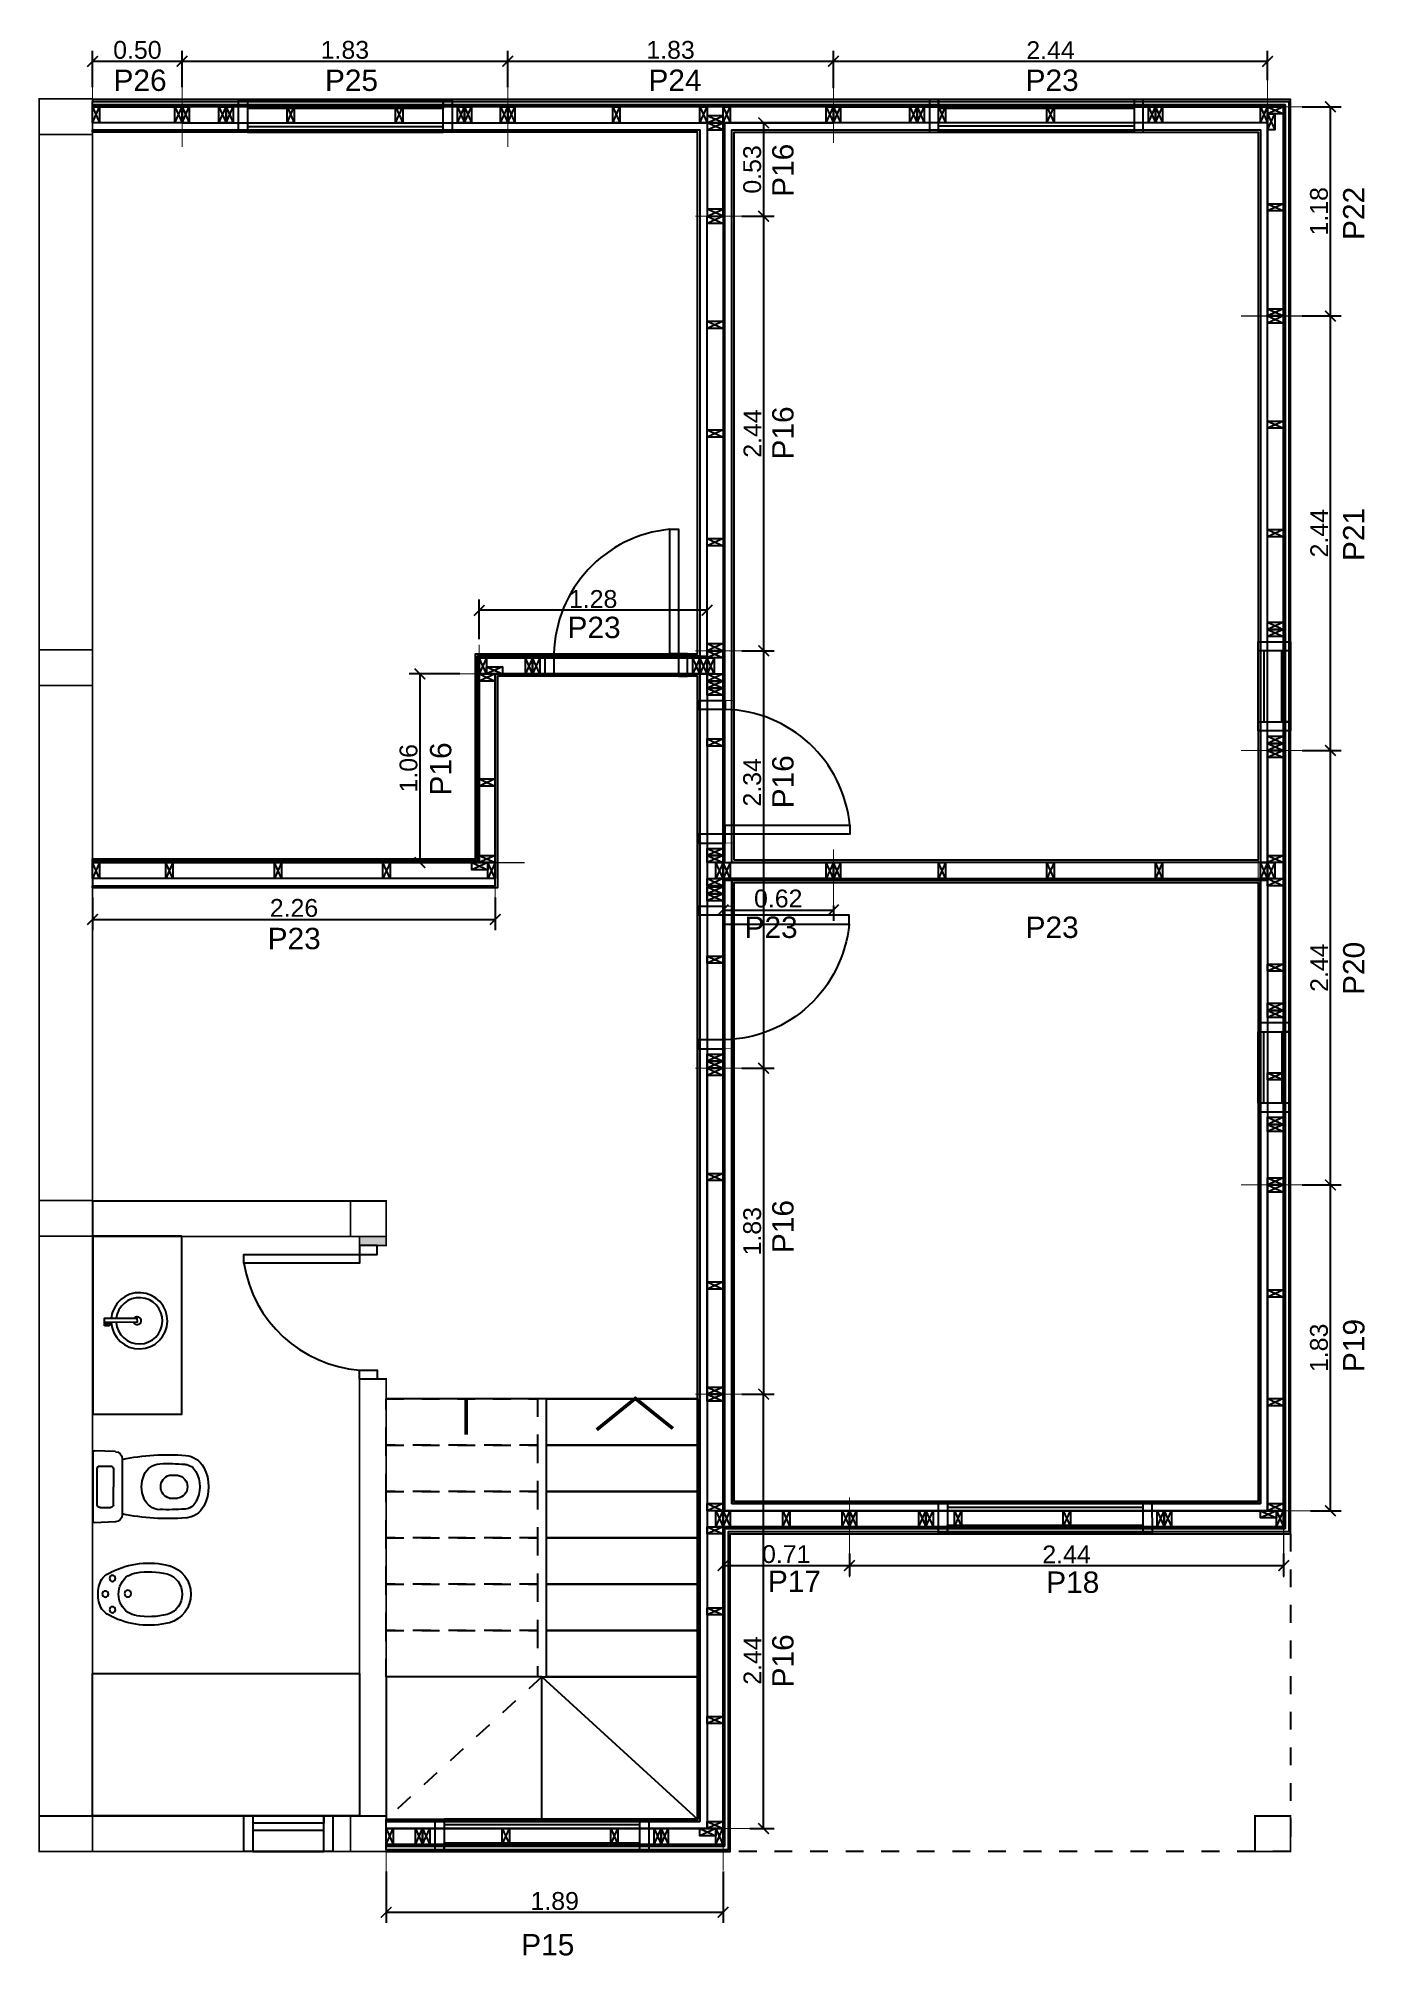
# Model space of a CAD drawing. Header units: millimetres. Extents: x -13913 to 5993, y 1496 to 3225.
# Drawn here: x 2978.07 to 2985.52, y 1617.93 to 1628.7 of the extents above; entities that cross this region are included whole.
import ezdxf

# ---------------------------------------------------------------- set-up
doc = ezdxf.new("R2010")
doc.units = ezdxf.units.MM
doc.header["$PDMODE"] = 35
doc.linetypes.add('CONTINUA', pattern=[200, 100, 100])
doc.linetypes.add('DASHED', pattern=[0.75, 0.5, -0.25])
doc.layers.get('Defpoints').update_dxf_attribs({"color": 230})
for name, color, linetype in [('P1- OSB', 7, 'Continuous'), ('P1-CARPINTERIAS', 7, 'Continuous'), ('P1-COLUMNA HºAº', 7, 'Continuous'), ('P1-COTAS', 7, 'Continuous'), ('P1-DURLOK INTERIOR', 7, 'Continuous'), ('P1-LISTON 2CM', 7, 'Continuous'), ('P1-LISTON 4CM', 7, 'Continuous'), ('P1-MAMPOSTERIA LADRILLO', 7, 'Continuous'), ('P1-MUROS', 7, 'Continuous'), ('P1-PANEL', 7, 'Continuous'), ('P1-PROYECCION', 7, 'Continuous'), ('P1-SANITARIOS', 7, 'Continuous'), ('P1-SUPERBOARD', 7, 'Continuous'), ('P1-TEXTOS', 7, 'Continuous')]:
    doc.layers.add(name, color=color, linetype=linetype)
doc.styles.add('Arial02.5', font='arial.ttf', dxfattribs={"width": 0.8, "height": 0.025})
doc.styles.add('Arial10', font='arial.ttf', dxfattribs={"height": 0.1})
doc.dimstyles.new('COTA-1-50', dxfattribs={"dimtxt": 0.1, "dimasz": 0.06, "dimexe": 0.06, "dimexo": 0.15, "dimgap": 0.0125, "dimtad": 1, "dimzin": 0, "dimdsep": 46, "dimtxsty": 'Arial10', "dimblk1": 'ARCHTICK', "dimblk2": 'ARCHTICK', "dimsah": 1, "dimcen": 0.09, "dimclrd": 7, "dimclre": 7, "dimclrt": 7, "dimazin": 0, "dimtfac": 1, "dimtofl": 0, "dimtmove": 2, "dimatfit": 3, "dimldrblk": 'ARCHTICK', "dimfxl": 1, "dimtolj": 1, "dimtzin": 0, "dimarcsym": 0})

msp = doc.modelspace()

# ---------------------------------------------------------------- texts
at = {"layer": 'P1-TEXTOS', "color": 8, "style": 'Arial02.5'}
for s, p in [('P26', (2978.494, 1628.406)), ('P25', (2979.682, 1628.406)), ('P24', (2981.5, 1628.406)), ('P23', (2983.619, 1628.406)), ('P23', (2981.045, 1625.333)), ('P23', (2979.36, 1623.586)), ('P23', (2982.04, 1623.649)), ('P23', (2983.619, 1623.649)), ('P17', (2982.171, 1619.976)), ('P18', (2983.735, 1619.971)), ('P15', (2980.785, 1617.935))]:
    msp.add_text(s, height=0.12, dxfattribs=at).set_placement(p)
for s, p in [('P16', (2982.315, 1627.811)), ('P22', (2985.523, 1627.569)), ('P16', (2982.315, 1626.336)), ('P21', (2985.523, 1625.766)), ('P16', (2980.392, 1624.449)), ('P16', (2982.315, 1624.377)), ('P20', (2985.523, 1623.329)), ('P16', (2982.315, 1621.879)), ('P19', (2985.523, 1621.211)), ('P16', (2982.315, 1619.44))]:
    msp.add_text(s, height=0.12, rotation=90, dxfattribs=at).set_placement(p)

# ---------------------------------------------------------------- blocks, each defined once
blk = doc.blocks.new('A$C699B31DF')
at = {"color": 0}
for p, q in [((0.485, 0.359), (0.485, 0.045)), ((0.523, 0.399), (0.642, 0.404)), ((0.65, 0.396), (0.65, 0.008)), ((0.22, 0.267), (0.174, 0.267)), ((0.535, 0.303), (0.535, 0.202)), ((0.611, 0.318), (0.55, 0.318)), ((0.627, 0.303), (0.627, 0.101)), ((0.22, 0.137), (0.174, 0.137)), ((0.535, 0.101), (0.535, 0.202)), ((0.523, 0.005), (0.642, 0)), ((0.611, 0.086), (0.55, 0.086))]:
    blk.add_line(p, q, dxfattribs=at)
for centre, radius, start, end in [((0.138, 0.253), 0.125, 94.4928, 152.4143), ((0.138, 0.253), 0.075, 94.4928, 152.4143), ((0.228, -0.892), 1.274, 78.3437, 94.4928), ((0.228, -0.892), 1.224, 87.8575, 94.4928), ((0.269, 0.23), 0.101, 22.7679, 87.2928), ((0.525, 0.359), 0.04, 92.6026, 180), ((0.642, 0.396), 0.008, 0, 92.6026), ((0.235, 0.202), 0.235, 152.4143, 207.5857), ((0.235, 0.202), 0.185, 152.4143, 207.5857), ((0.184, 0.202), 0.0655, 98.137, 261.863), ((0.202, 0.202), 0.0671, 284.9254, 75.0746), ((0.202, 0.202), 0.174, 337.3386, 22.6614), ((0.55, 0.303), 0.0151, 90, 180), ((0.611, 0.303), 0.0151, 0, 90), ((0.138, 0.151), 0.075, 207.5857, 265.5072), ((0.269, 0.174), 0.101, 272.7072, 337.2321), ((0.138, 0.151), 0.125, 207.5857, 265.5072), ((0.228, 1.297), 1.274, 265.5072, 281.6563), ((0.228, 1.297), 1.224, 265.5072, 272.1425), ((0.525, 0.045), 0.04, 180, 267.3974), ((0.55, 0.101), 0.0151, 180, 270), ((0.611, 0.101), 0.0151, 270, 0), ((0.642, 0.008), 0.008, 267.3974, 0)]:
    blk.add_arc(centre, radius, start, end, dxfattribs=at)
blk = doc.blocks.new('A$C9e56f727')
at = {"color": 0}
for p, q in [((0.301, 0.069), (0.312, 0.085)), ((0.324, 0.053), (0.301, 0.069)), ((0.312, 0.085), (0.335, 0.069)), ((0.335, 0.069), (0.324, 0.053))]:
    blk.add_line(p, q, dxfattribs=at)
for points in [[(0.324, 0.053), (0.311, 0.034), (0.16, 0.138), (0.173, 0.157)], [(0.33, 0.062), (0.328, 0.059), (0.314, 0.069), (0.316, 0.072)]]:
    blk.add_lwpolyline(points, close=True, dxfattribs=at)
for centre, radius, start, end in [((0.158, 0.158), 0.158, 328.4255, 319.9745), ((0.158, 0.158), 0.13, 329.0576, 318.8141), ((0.167, 0.151), 0.0224, 348.282, 285.1805)]:
    blk.add_arc(centre, radius, start, end, dxfattribs=at)
blk = doc.blocks.new('A$Cc807aeb1')
at = {"color": 0}
for centre, radius in [((0.086, 0.44), 0.017), ((0.174, 0.48), 0.017), ((0.262, 0.44), 0.017), ((0.171, 0.354), 0.0189)]:
    blk.add_circle(centre, radius, dxfattribs=at)
for centre, radius, start, end in [((0.471, 0.236), 0.471, 153.1577, 194.2009), ((0.168, 0.4), 0.127, 128.1193, 157.7023), ((0.165, 0.372), 0.148, 86.2096, 120.184), ((0.184, 0.372), 0.148, 59.816, 93.7904), ((0.18, 0.4), 0.127, 22.2977, 51.8807), ((-0.122, 0.236), 0.471, 345.7991, 26.8423), ((0.2, 0.279), 0.148, 150.4552, 170.0091), ((0.174, 0.279), 0.127, 90, 144.912), ((0.174, 0.279), 0.127, 35.088, 90), ((0.149, 0.279), 0.148, 9.9909, 29.5448), ((0.471, 0.236), 0.423, 170.5935, 194.2009), ((-0.122, 0.236), 0.423, 345.7991, 9.4065), ((0.173, 0.165), 0.165, 195.7672, 270.493), ((0.173, 0.165), 0.117, 196.4302, 270.493), ((0.176, 0.165), 0.165, 269.507, 344.2328), ((0.176, 0.165), 0.117, 269.507, 343.5698)]:
    blk.add_arc(centre, radius, start, end, dxfattribs=at)
blk = doc.blocks.new('A$C5c9c5e68')
at = {"color": 0}
blk.add_lwpolyline([(2.262, 0.09), (2.262, 0), (0, 0), (0, 0.09)], close=True, dxfattribs=at)
for points in [[(0.04, 0), (0, 0), (0, 0.09), (0.04, 0.09), (0.04, 0), (0, 0.09), (0.04, 0.09), (0, 0)], [(0.452, 0), (0.412, 0), (0.412, 0.09), (0.452, 0.09), (0.452, 0), (0.412, 0.09), (0.452, 0.09), (0.412, 0)], [(1.062, 0), (1.022, 0), (1.022, 0.09), (1.062, 0.09), (1.062, 0), (1.022, 0.09), (1.062, 0.09), (1.022, 0)], [(1.672, 0), (1.632, 0), (1.632, 0.09), (1.672, 0.09), (1.672, 0), (1.632, 0.09), (1.672, 0.09), (1.632, 0)], [(2.222, 0.09), (2.222, 0.05), (2.132, 0.05), (2.132, 0.09), (2.222, 0.09), (2.132, 0.05), (2.132, 0.09), (2.222, 0.05)], [(2.262, 0), (2.222, 0), (2.222, 0.09), (2.262, 0.09), (2.262, 0), (2.222, 0.09), (2.262, 0.09), (2.222, 0)]]:
    blk.add_lwpolyline(points, dxfattribs=at)
blk = doc.blocks.new('A$C75e540f8')
at = {"color": 0}
blk.add_lwpolyline([(0, 1.06), (0.09, 1.06), (0.09, 0), (0, 0)], close=True, dxfattribs=at)
for points in [[(0.09, 1.06), (0.09, 1.02), (0, 1.02), (0, 1.06), (0.09, 1.06), (0, 1.02), (0, 1.06), (0.09, 1.02)], [(0.09, 0.47), (0.09, 0.43), (0, 0.43), (0, 0.47), (0.09, 0.47), (0, 0.43), (0, 0.47), (0.09, 0.43)], [(0.09, 0.04), (0.09, 0), (0, 0), (0, 0.04), (0.09, 0.04), (0, 0), (0, 0.04), (0.09, 0)]]:
    blk.add_lwpolyline(points, dxfattribs=at)
blk = doc.blocks.new('A$C77f14a46')
at = {"color": 0}
blk.add_lwpolyline([(1.28, 0.09), (1.28, 0), (0, 0), (0, 0.09)], close=True, dxfattribs=at)
for points in [[(0.04, 0), (0, 0), (0, 0.09), (0.04, 0.09), (0.04, 0), (0, 0.09), (0.04, 0.09), (0, 0)], [(0.13, 0.04), (0.13, 0), (0.04, 0), (0.04, 0.04), (0.13, 0.04), (0.04, 0), (0.04, 0.04), (0.13, 0)], [(0.3, 0), (0.26, 0), (0.26, 0.09), (0.3, 0.09), (0.3, 0), (0.26, 0.09), (0.3, 0.09), (0.26, 0)], [(0.34, 0), (0.3, 0), (0.3, 0.09), (0.34, 0.09), (0.34, 0), (0.3, 0.09), (0.34, 0.09), (0.3, 0)], [(1.24, 0), (1.2, 0), (1.2, 0.09), (1.24, 0.09), (1.24, 0), (1.2, 0.09), (1.24, 0.09), (1.2, 0)], [(1.28, 0), (1.24, 0), (1.24, 0.09), (1.28, 0.09), (1.28, 0), (1.24, 0.09), (1.28, 0.09), (1.24, 0)]]:
    blk.add_lwpolyline(points, dxfattribs=at)
blk = doc.blocks.new('A$C43dd4c95')
at = {"color": 0}
blk.add_lwpolyline([(0.09, 0), (0.09, 2.345), (0, 2.345), (0, 0)], close=True, dxfattribs=at)
for points in [[(0.09, 2.345), (0.09, 2.305), (0, 2.305), (0, 2.345), (0.09, 2.345), (0, 2.305), (0, 2.345), (0.09, 2.305)], [(0.04, 2.215), (0, 2.215), (0, 2.305), (0.04, 2.305), (0.04, 2.215), (0, 2.305), (0.04, 2.305), (0, 2.215)], [(0.09, 2.215), (0.09, 2.175), (0, 2.175), (0, 2.215), (0.09, 2.215), (0, 2.175), (0, 2.215), (0.09, 2.175)], [(0.09, 2.175), (0.09, 2.135), (0, 2.135), (0, 2.175), (0.09, 2.175), (0, 2.135), (0, 2.175), (0.09, 2.135)], [(0.09, 2.135), (0.09, 2.095), (0, 2.095), (0, 2.135), (0.09, 2.135), (0, 2.095), (0, 2.135), (0.09, 2.095)], [(0.09, 1.235), (0.09, 1.195), (0, 1.195), (0, 1.235), (0.09, 1.235), (0, 1.195), (0, 1.235), (0.09, 1.195)], [(0.09, 1.195), (0.09, 1.155), (0, 1.155), (0, 1.195), (0.09, 1.195), (0, 1.155), (0, 1.195), (0.09, 1.155)], [(0.09, 1.065), (0.05, 1.065), (0.05, 1.155), (0.09, 1.155), (0.09, 1.065), (0.05, 1.155), (0.09, 1.155), (0.05, 1.065)], [(0.09, 1.065), (0.09, 1.025), (0, 1.025), (0, 1.065), (0.09, 1.065), (0, 1.025), (0, 1.065), (0.09, 1.025)], [(0.09, 1.02), (0.09, 0.98), (0, 0.98), (0, 1.02), (0.09, 1.02), (0, 0.98), (0, 1.02), (0.09, 0.98)], [(0.09, 0.98), (0.09, 0.94), (0, 0.94), (0, 0.98), (0.09, 0.98), (0, 0.94), (0, 0.98), (0.09, 0.94)], [(0.09, 0.08), (0.09, 0.04), (0, 0.04), (0, 0.08), (0.09, 0.08), (0, 0.04), (0, 0.08), (0.09, 0.04)], [(0.09, 0.04), (0.09, 0), (0, 0), (0, 0.04), (0.09, 0.04), (0, 0), (0, 0.04), (0.09, 0)]]:
    blk.add_lwpolyline(points, dxfattribs=at)
at = {"color": 8}
for points in [[(0.09, 1.85), (0.09, 1.81), (0, 1.81), (0, 1.85), (0.09, 1.85), (0, 1.81), (0, 1.85), (0.09, 1.81)], [(0.09, 0.63), (0.09, 0.59), (0, 0.59), (0, 0.63), (0.09, 0.63), (0, 0.59), (0, 0.63), (0.09, 0.59)]]:
    blk.add_lwpolyline(points, dxfattribs=at)
blk = doc.blocks.new('A$C1afa53f3')
at = {"color": 0}
blk.add_lwpolyline([(0.09, 2.44), (0.09, 0), (0, 0), (0, 2.44)], close=True, dxfattribs=at)
for points in [[(0.09, 2.44), (0.09, 2.4), (0, 2.4), (0, 2.44), (0.09, 2.44), (0, 2.4), (0, 2.44), (0.09, 2.4)], [(0.09, 1.85), (0.09, 1.81), (0, 1.81), (0, 1.85), (0.09, 1.85), (0, 1.81), (0, 1.85), (0.09, 1.81)], [(0.09, 1.24), (0.09, 1.2), (0, 1.2), (0, 1.24), (0.09, 1.24), (0, 1.2), (0, 1.24), (0.09, 1.2)], [(0.09, 0.63), (0.09, 0.59), (0, 0.59), (0, 0.63), (0.09, 0.63), (0, 0.59), (0, 0.63), (0.09, 0.59)], [(0.09, 0.04), (0.09, 0), (0, 0), (0, 0.04), (0.09, 0.04), (0, 0), (0, 0.04), (0.09, 0)]]:
    blk.add_lwpolyline(points, dxfattribs=at)
blk = doc.blocks.new('A$C362a10e8')
at = {"color": 0}
blk.add_lwpolyline([(0.09, 0), (0.09, 0.525), (0, 0.525), (0, 0)], close=True, dxfattribs=at)
for points in [[(0.09, 0.485), (0.09, 0.525), (0, 0.525), (0, 0.485), (0.09, 0.485), (0, 0.525), (0, 0.485), (0.09, 0.525)], [(0.09, 0), (0.09, 0.04), (0, 0.04), (0, 0), (0.09, 0), (0, 0.04), (0, 0), (0.09, 0.04)]]:
    blk.add_lwpolyline(points, dxfattribs=at)
blk = doc.blocks.new('A$C5d69daeb')
at = {"color": 0}
blk.add_lwpolyline([(0.09, 1.83), (0.09, 0), (0, 0), (0, 1.83)], close=True, dxfattribs=at)
for points in [[(0.09, 1.83), (0.09, 1.79), (0, 1.79), (0, 1.83), (0.09, 1.83), (0, 1.79), (0, 1.83), (0.09, 1.79)], [(0.09, 1.24), (0.09, 1.2), (0, 1.2), (0, 1.24), (0.09, 1.24), (0, 1.2), (0, 1.24), (0.09, 1.2)], [(0.09, 0.63), (0.09, 0.59), (0, 0.59), (0, 0.63), (0.09, 0.63), (0, 0.59), (0, 0.63), (0.09, 0.59)], [(0.09, 0.04), (0.09, 0), (0, 0), (0, 0.04), (0.09, 0.04), (0, 0), (0, 0.04), (0.09, 0)]]:
    blk.add_lwpolyline(points, dxfattribs=at)
blk = doc.blocks.new('A$Cf0297c06')
at = {"color": 0}
for points in [[(0.09, 2.44), (0.09, 2.4), (0, 2.4), (0, 2.44), (0.09, 2.44), (0, 2.4), (0, 2.44), (0.09, 2.4)], [(0.09, 1.825), (0.09, 1.785), (0, 1.785), (0, 1.825), (0.09, 1.825), (0, 1.785), (0, 1.825), (0.09, 1.785)], [(0.05, 1.785), (0.09, 1.785), (0.09, 1.695), (0.05, 1.695), (0.05, 1.785), (0.09, 1.695), (0.05, 1.695), (0.09, 1.785)], [(0.09, 1.695), (0.09, 1.655), (0, 1.655), (0, 1.695), (0.09, 1.695), (0, 1.655), (0, 1.695), (0.09, 1.655)], [(0.09, 1.24), (0.09, 1.2), (0, 1.2), (0, 1.24), (0.09, 1.24), (0, 1.2), (0, 1.24), (0.09, 1.2)], [(0.09, 0.63), (0.09, 0.59), (0, 0.59), (0, 0.63), (0.09, 0.63), (0, 0.59), (0, 0.63), (0.09, 0.59)], [(0.09, 0.04), (0.09, 0), (0, 0), (0, 0.04), (0.09, 0.04), (0, 0), (0, 0.04), (0.09, 0)]]:
    blk.add_lwpolyline(points, dxfattribs=at)
blk.add_lwpolyline([(0.09, 0), (0.09, 2.44), (0, 2.44), (0, 0)], close=True, dxfattribs=at)
blk = doc.blocks.new('A$C3da6a753')
at = {"color": 0}
for points in [[(0, 0.09), (0.04, 0.09), (0.04, 0), (0, 0), (0, 0.09), (0.04, 0), (0, 0), (0.04, 0.09)], [(0.335, 0.09), (0.375, 0.09), (0.375, 0), (0.335, 0), (0.335, 0.09), (0.375, 0), (0.335, 0), (0.375, 0.09)], [(0.67, 0.09), (0.71, 0.09), (0.71, 0), (0.67, 0), (0.67, 0.09), (0.71, 0), (0.67, 0), (0.71, 0.09)]]:
    blk.add_lwpolyline(points, dxfattribs=at)
blk.add_lwpolyline([(0, 0.09), (0.71, 0.09), (0.71, 0), (0, 0)], close=True, dxfattribs=at)
blk = doc.blocks.new('A$C9cc9e96f')
at = {"color": 0}
for points in [[(0, 0.09), (0.04, 0.09), (0.04, 0), (0, 0), (0, 0.09), (0.04, 0), (0, 0), (0.04, 0.09)], [(0.39, 0.09), (0.43, 0.09), (0.43, 0), (0.39, 0), (0.39, 0.09), (0.43, 0), (0.39, 0), (0.43, 0.09)], [(0.43, 0.09), (0.47, 0.09), (0.47, 0), (0.43, 0), (0.43, 0.09), (0.47, 0), (0.43, 0), (0.47, 0.09)], [(1.729, 0.09), (1.769, 0.09), (1.769, 0), (1.729, 0), (1.729, 0.09), (1.769, 0), (1.729, 0), (1.769, 0.09)], [(1.769, 0.09), (1.809, 0.09), (1.809, 0), (1.769, 0), (1.769, 0.09), (1.809, 0), (1.769, 0), (1.809, 0.09)], [(2.4, 0.09), (2.4, 0.05), (2.31, 0.05), (2.31, 0.09), (2.4, 0.09), (2.31, 0.05), (2.31, 0.09), (2.4, 0.05)], [(2.4, 0.09), (2.44, 0.09), (2.44, 0), (2.4, 0), (2.4, 0.09), (2.44, 0), (2.4, 0), (2.44, 0.09)]]:
    blk.add_lwpolyline(points, dxfattribs=at)
blk.add_lwpolyline([(0, 0.09), (2.44, 0.09), (2.44, 0), (0, 0)], close=True, dxfattribs=at)
at = {"color": 8}
for points in [[(0.59, 0.09), (0.63, 0.09), (0.63, 0), (0.59, 0), (0.59, 0.09), (0.63, 0), (0.59, 0), (0.63, 0.09)], [(1.202, 0.09), (1.242, 0.09), (1.242, 0), (1.202, 0), (1.202, 0.09), (1.242, 0), (1.202, 0), (1.242, 0.09)]]:
    blk.add_lwpolyline(points, dxfattribs=at)
blk = doc.blocks.new('A$Ca9eaa56d')
at = {"color": 0}
for points in [[(0.04, 0), (0, 0), (0, 0.09), (0.04, 0.09), (0.04, 0), (0, 0.09), (0.04, 0.09), (0, 0)], [(0.62, 0), (0.58, 0), (0.58, 0.09), (0.62, 0.09), (0.62, 0), (0.58, 0.09), (0.62, 0.09), (0.58, 0)]]:
    blk.add_lwpolyline(points, dxfattribs=at)
blk.add_lwpolyline([(0, 0.09), (0.62, 0.09), (0.62, 0), (0, 0)], close=True, dxfattribs=at)
blk = doc.blocks.new('A$Ca94d6937')
at = {"color": 0}
for points in [[(0.04, 0), (0, 0), (0, 0.09), (0.04, 0.09), (0.04, 0), (0, 0.09), (0.04, 0.09), (0, 0)], [(0.63, 0), (0.59, 0), (0.59, 0.09), (0.63, 0.09), (0.63, 0), (0.59, 0.09), (0.63, 0.09), (0.59, 0)], [(1.24, 0), (1.2, 0), (1.2, 0.09), (1.24, 0.09), (1.24, 0), (1.2, 0.09), (1.24, 0.09), (1.2, 0)], [(1.85, 0), (1.81, 0), (1.81, 0.09), (1.85, 0.09), (1.85, 0), (1.81, 0.09), (1.85, 0.09), (1.81, 0)], [(2.44, 0), (2.4, 0), (2.4, 0.09), (2.44, 0.09), (2.44, 0), (2.4, 0.09), (2.44, 0.09), (2.4, 0)]]:
    blk.add_lwpolyline(points, dxfattribs=at)
blk.add_lwpolyline([(0, 0.09), (0, 0), (2.44, 0), (2.44, 0.09)], close=True, dxfattribs=at)
blk = doc.blocks.new('A$Ce3189523')
at = {"color": 0}
blk.add_lwpolyline([(0, 0), (0, 1.83), (0.09, 1.83), (0.09, 0)], close=True, dxfattribs=at)
for points in [[(0.09, 1.83), (0.09, 1.79), (0, 1.79), (0, 1.83), (0.09, 1.83), (0, 1.79), (0, 1.83), (0.09, 1.79)], [(0.09, 1.24), (0.09, 1.2), (0, 1.2), (0, 1.24), (0.09, 1.24), (0, 1.2), (0, 1.24), (0.09, 1.2)], [(0.09, 0.63), (0.09, 0.59), (0, 0.59), (0, 0.63), (0.09, 0.63), (0, 0.59), (0, 0.63), (0.09, 0.59)], [(0.09, 0.04), (0.09, 0), (0, 0), (0, 0.04), (0.09, 0.04), (0, 0), (0, 0.04), (0.09, 0)]]:
    blk.add_lwpolyline(points, dxfattribs=at)
blk = doc.blocks.new('A$C49294ef6')
at = {"color": 0}
for points in [[(0.09, 2.44), (0.09, 2.4), (0, 2.4), (0, 2.44), (0.09, 2.44), (0, 2.4), (0, 2.44), (0.09, 2.4)], [(0.09, 1.85), (0.09, 1.81), (0, 1.81), (0, 1.85), (0.09, 1.85), (0, 1.81), (0, 1.85), (0.09, 1.81)], [(0.04, 1.72), (0, 1.72), (0, 1.81), (0.04, 1.81), (0.04, 1.72), (0, 1.81), (0.04, 1.81), (0, 1.72)], [(0.09, 1.72), (0.09, 1.68), (0, 1.68), (0, 1.72), (0.09, 1.72), (0, 1.68), (0, 1.72), (0.09, 1.68)], [(0.09, 1.24), (0.09, 1.2), (0, 1.2), (0, 1.24), (0.09, 1.24), (0, 1.2), (0, 1.24), (0.09, 1.2)], [(0.09, 1.02), (0.09, 0.98), (0, 0.98), (0, 1.02), (0.09, 1.02), (0, 0.98), (0, 1.02), (0.09, 0.98)], [(0.09, 0.98), (0.09, 0.94), (0, 0.94), (0, 0.98), (0.09, 0.98), (0, 0.94), (0, 0.98), (0.09, 0.94)], [(0.09, 0.38), (0.09, 0.34), (0, 0.34), (0, 0.38), (0.09, 0.38), (0, 0.34), (0, 0.38), (0.09, 0.34)], [(0.09, 0.34), (0.09, 0.3), (0, 0.3), (0, 0.34), (0.09, 0.34), (0, 0.3), (0, 0.34), (0.09, 0.3)], [(0.09, 0.04), (0.09, 0), (0, 0), (0, 0.04), (0.09, 0.04), (0, 0), (0, 0.04), (0.09, 0)]]:
    blk.add_lwpolyline(points, dxfattribs=at)
blk.add_lwpolyline([(0, 2.44), (0, 0), (0.09, 0), (0.09, 2.44)], close=True, dxfattribs=at)
at = {"color": 8}
blk.add_lwpolyline([(0.09, 0.63), (0.09, 0.59), (0, 0.59), (0, 0.63), (0.09, 0.63), (0, 0.59), (0, 0.63), (0.09, 0.59)], dxfattribs=at)
blk = doc.blocks.new('A$C257d83ad')
at = {"color": 0}
for points in [[(0.09, 2.44), (0.09, 2.4), (0, 2.4), (0, 2.44), (0.09, 2.44), (0, 2.4), (0, 2.44), (0.09, 2.4)], [(0.09, 1.85), (0.09, 1.81), (0, 1.81), (0, 1.85), (0.09, 1.85), (0, 1.81), (0, 1.85), (0.09, 1.81)], [(0.09, 1.24), (0.09, 1.2), (0, 1.2), (0, 1.24), (0.09, 1.24), (0, 1.2), (0, 1.24), (0.09, 1.2)], [(0.09, 0.72), (0.09, 0.68), (0, 0.68), (0, 0.72), (0.09, 0.72), (0, 0.68), (0, 0.72), (0.09, 0.68)], [(0.09, 0.68), (0.09, 0.64), (0, 0.64), (0, 0.68), (0.09, 0.68), (0, 0.64), (0, 0.68), (0.09, 0.64)], [(0.09, 0.08), (0.09, 0.04), (0, 0.04), (0, 0.08), (0.09, 0.08), (0, 0.04), (0, 0.08), (0.09, 0.04)], [(0.09, 0.04), (0.09, 0), (0, 0), (0, 0.04), (0.09, 0.04), (0, 0), (0, 0.04), (0.09, 0)]]:
    blk.add_lwpolyline(points, dxfattribs=at)
blk.add_lwpolyline([(0, 0), (0, 2.44), (0.09, 2.44), (0.09, 0)], close=True, dxfattribs=at)
blk = doc.blocks.new('A$C3c2fb31d')
at = {"color": 0}
for points in [[(0.09, 1.175), (0.09, 1.135), (0, 1.135), (0, 1.175), (0.09, 1.175), (0, 1.135), (0, 1.175), (0.09, 1.135)], [(0, 1.135), (0.04, 1.135), (0.04, 1.045), (0, 1.045), (0, 1.135), (0.04, 1.045), (0, 1.045), (0.04, 1.135)], [(0.09, 0.63), (0.09, 0.59), (0, 0.59), (0, 0.63), (0.09, 0.63), (0, 0.59), (0, 0.63), (0.09, 0.59)], [(0.09, 0.04), (0.09, 0), (0, 0), (0, 0.04), (0.09, 0.04), (0, 0), (0, 0.04), (0.09, 0)]]:
    blk.add_lwpolyline(points, dxfattribs=at)
blk.add_lwpolyline([(0.09, 0), (0.09, 1.175), (0, 1.175), (0, 0)], close=True, dxfattribs=at)
blk = doc.blocks.new('A$C9d63fc35')
at = {"color": 0}
for points in [[(0, 0.09), (0.04, 0.09), (0.04, 0), (0, 0), (0, 0.09), (0.04, 0), (0, 0), (0.04, 0.09)], [(0.43, 0.09), (0.47, 0.09), (0.47, 0), (0.43, 0), (0.43, 0.09), (0.47, 0), (0.43, 0), (0.47, 0.09)], [(0.47, 0.09), (0.51, 0.09), (0.51, 0), (0.47, 0), (0.47, 0.09), (0.51, 0), (0.47, 0), (0.51, 0.09)], [(1.77, 0.09), (1.81, 0.09), (1.81, 0), (1.77, 0), (1.77, 0.09), (1.81, 0), (1.77, 0), (1.81, 0.09)], [(1.81, 0.09), (1.85, 0.09), (1.85, 0), (1.81, 0), (1.81, 0.09), (1.85, 0), (1.81, 0), (1.85, 0.09)], [(2.4, 0.09), (2.44, 0.09), (2.44, 0), (2.4, 0), (2.4, 0.09), (2.44, 0), (2.4, 0), (2.44, 0.09)]]:
    blk.add_lwpolyline(points, dxfattribs=at)
blk.add_lwpolyline([(2.44, 0.09), (2.44, 0), (0, 0), (0, 0.09)], close=True, dxfattribs=at)
at = {"color": 8}
for points in [[(0.59, 0.09), (0.63, 0.09), (0.63, 0), (0.59, 0), (0.59, 0.09), (0.63, 0), (0.59, 0), (0.63, 0.09)], [(1.2, 0.09), (1.24, 0.09), (1.24, 0), (1.2, 0), (1.2, 0.09), (1.24, 0), (1.2, 0), (1.24, 0.09)]]:
    blk.add_lwpolyline(points, dxfattribs=at)
blk = doc.blocks.new('A$Cced09996')
at = {"color": 0}
for points in [[(0, 0.09), (0.04, 0.09), (0.04, 0), (0, 0), (0, 0.09), (0.04, 0), (0, 0), (0.04, 0.09)], [(0.59, 0.09), (0.63, 0.09), (0.63, 0), (0.59, 0), (0.59, 0.09), (0.63, 0), (0.59, 0), (0.63, 0.09)], [(1.08, 0.09), (1.12, 0.09), (1.12, 0), (1.08, 0), (1.08, 0.09), (1.12, 0), (1.08, 0), (1.12, 0.09)], [(1.21, 0), (1.21, 0.04), (1.12, 0.04), (1.12, 0), (1.21, 0), (1.12, 0.04), (1.12, 0), (1.21, 0.04)], [(1.21, 0.09), (1.25, 0.09), (1.25, 0), (1.21, 0), (1.21, 0.09), (1.25, 0), (1.21, 0), (1.25, 0.09)], [(1.79, 0.09), (1.83, 0.09), (1.83, 0), (1.79, 0), (1.79, 0.09), (1.83, 0), (1.79, 0), (1.83, 0.09)]]:
    blk.add_lwpolyline(points, dxfattribs=at)
blk.add_lwpolyline([(0, 0.09), (0, 0), (1.83, 0), (1.83, 0.09)], close=True, dxfattribs=at)
blk = doc.blocks.new('A$Cabaf00f0')
at = {"color": 0}
for points in [[(0, 0.09), (0.04, 0.09), (0.04, 0), (0, 0), (0, 0.09), (0.04, 0), (0, 0), (0.04, 0.09)], [(0.207, 0.09), (0.247, 0.09), (0.247, 0), (0.207, 0), (0.207, 0.09), (0.247, 0), (0.207, 0), (0.247, 0.09)], [(0.247, 0.09), (0.287, 0.09), (0.287, 0), (0.247, 0), (0.247, 0.09), (0.287, 0), (0.247, 0), (0.287, 0.09)], [(1.547, 0.09), (1.587, 0.09), (1.587, 0), (1.547, 0), (1.547, 0.09), (1.587, 0), (1.547, 0), (1.587, 0.09)], [(1.587, 0.09), (1.627, 0.09), (1.627, 0), (1.587, 0), (1.587, 0.09), (1.627, 0), (1.587, 0), (1.627, 0.09)], [(1.79, 0.09), (1.83, 0.09), (1.83, 0), (1.79, 0), (1.79, 0.09), (1.83, 0), (1.79, 0), (1.83, 0.09)]]:
    blk.add_lwpolyline(points, dxfattribs=at)
blk.add_lwpolyline([(0, 0.09), (0, 0), (1.83, 0), (1.83, 0.09)], close=True, dxfattribs=at)
at = {"color": 8}
for points in [[(0.59, 0.09), (0.63, 0.09), (0.63, 0), (0.59, 0), (0.59, 0.09), (0.63, 0), (0.59, 0), (0.63, 0.09)], [(1.2, 0.09), (1.24, 0.09), (1.24, 0), (1.2, 0), (1.2, 0.09), (1.24, 0), (1.2, 0), (1.24, 0.09)]]:
    blk.add_lwpolyline(points, dxfattribs=at)
blk = doc.blocks.new('A$Cf141e7d8')
at = {"color": 0}
for points in [[(0, 0.09), (0.04, 0.09), (0.04, 0), (0, 0), (0, 0.09), (0.04, 0), (0, 0), (0.04, 0.09)], [(0.463, 0.09), (0.503, 0.09), (0.503, 0), (0.463, 0), (0.463, 0.09), (0.503, 0), (0.463, 0), (0.503, 0.09)]]:
    blk.add_lwpolyline(points, dxfattribs=at)
blk.add_lwpolyline([(0.503, 0.09), (0.503, 0), (0, 0), (0, 0.09)], close=True, dxfattribs=at)
blk = doc.blocks.new('A$Cdd1353d3')
at = {"color": 0}
for points in [[(0, 0.09), (0.04, 0.09), (0.04, 0), (0, 0), (0, 0.09), (0.04, 0), (0, 0), (0.04, 0.09)], [(0.165, 0.09), (0.205, 0.09), (0.205, 0), (0.165, 0), (0.165, 0.09), (0.205, 0), (0.165, 0), (0.205, 0.09)], [(0.205, 0.09), (0.245, 0.09), (0.245, 0), (0.205, 0), (0.205, 0.09), (0.245, 0), (0.205, 0), (0.245, 0.09)], [(1.505, 0.09), (1.545, 0.09), (1.545, 0), (1.505, 0), (1.505, 0.09), (1.545, 0), (1.505, 0), (1.545, 0.09)], [(1.545, 0.09), (1.585, 0.09), (1.585, 0), (1.545, 0), (1.545, 0.09), (1.585, 0), (1.545, 0), (1.585, 0.09)], [(1.8525, 0.09), (1.8525, 0.05), (1.7625, 0.05), (1.7625, 0.09), (1.8525, 0.09), (1.7625, 0.05), (1.7625, 0.09), (1.8525, 0.05)], [(1.8525, 0.09), (1.8925, 0.09), (1.8925, 0), (1.8525, 0), (1.8525, 0.09), (1.8925, 0), (1.8525, 0), (1.8925, 0.09)]]:
    blk.add_lwpolyline(points, dxfattribs=at)
blk.add_lwpolyline([(0, 0.09), (1.8925, 0.09), (1.8925, 0), (0, 0)], close=True, dxfattribs=at)
at = {"color": 8}
for points in [[(0.6525, 0.09), (0.6925, 0.09), (0.6925, 0), (0.6525, 0), (0.6525, 0.09), (0.6925, 0), (0.6525, 0), (0.6925, 0.09)], [(1.2625, 0.09), (1.3025, 0.09), (1.3025, 0), (1.2625, 0), (1.2625, 0.09), (1.3025, 0), (1.2625, 0), (1.3025, 0.09)]]:
    blk.add_lwpolyline(points, dxfattribs=at)
blk = doc.blocks.new('_ARCHTICK')
at = {"color": 0, "linetype": 'ByBlock', "const_width": 0.15}
blk.add_lwpolyline([(-0.5, -0.5), (0.5, 0.5)], dxfattribs=at)
blk = doc.blocks.new('*D239')
at = {"layer": 'Defpoints', "color": 0, "transparency": 16777216}
for p in [(2980.026, 1618.557), (2981.919, 1618.557), (2981.919, 1618.177)]:
    blk.add_point(p, dxfattribs=at)
at = {"layer": 'P1-COTAS', "color": 7, "lineweight": -2, "transparency": 16777216}
for p, q in [((2980.026, 1618.407), (2980.026, 1618.117)), ((2981.919, 1618.407), (2981.919, 1618.117)), ((2980.026, 1618.177), (2981.919, 1618.177))]:
    blk.add_line(p, q, dxfattribs=at)
at = {"layer": 'P1-COTAS', "color": 7, "lineweight": -2, "transparency": 16777216, "xscale": 0.06, "yscale": 0.06, "zscale": 0.06, "rotation": 180}
blk.add_blockref('_ARCHTICK', (2980.026, 1618.177), dxfattribs=at)
at = {"layer": 'P1-COTAS', "color": 7, "lineweight": -2, "transparency": 16777216, "xscale": 0.06, "yscale": 0.06, "zscale": 0.06}
blk.add_blockref('_ARCHTICK', (2981.919, 1618.177), dxfattribs=at)
at = {"layer": 'P1-COTAS', "color": 7, "transparency": 16777216, "insert": (2980.973, 1618.24), "char_height": 0.1, "attachment_point": 5, "style": 'Arial10'}
blk.add_mtext('\\A1;1.89', dxfattribs=at)
blk = doc.blocks.new('*D240')
at = {"layer": 'Defpoints', "color": 0, "transparency": 16777216}
for p in [(2981.919, 1621.087), (2982.147, 1621.087), (2981.919, 1618.647)]:
    blk.add_point(p, dxfattribs=at)
at = {"layer": 'P1-COTAS', "color": 7, "lineweight": -2, "transparency": 16777216}
for p, q in [((2982.069, 1621.087), (2982.207, 1621.087)), ((2982.147, 1618.647), (2982.147, 1621.087)), ((2982.069, 1618.647), (2982.207, 1618.647))]:
    blk.add_line(p, q, dxfattribs=at)
at = {"layer": 'P1-COTAS', "color": 7, "lineweight": -2, "transparency": 16777216, "xscale": 0.06, "yscale": 0.06, "zscale": 0.06}
for p, rotation in [((2982.147, 1621.087), 90), ((2982.147, 1618.647), 270)]:
    blk.add_blockref('_ARCHTICK', p, dxfattribs=dict(at, rotation=rotation))
at = {"layer": 'P1-COTAS', "color": 7, "transparency": 16777216, "insert": (2982.084, 1619.591), "char_height": 0.1, "attachment_point": 5, "rotation": 90, "style": 'Arial10'}
blk.add_mtext('\\A1;2.44', dxfattribs=at)
blk = doc.blocks.new('*D233')
at = {"layer": 'Defpoints', "color": 0, "transparency": 16777216}
for p in [(2981.919, 1620.342), (2982.629, 1620.342), (2982.629, 1620.124)]:
    blk.add_point(p, dxfattribs=at)
at = {"layer": 'P1-COTAS', "color": 7, "lineweight": -2, "transparency": 16777216}
for p, q in [((2981.919, 1620.192), (2981.919, 1620.064)), ((2981.919, 1620.124), (2982.629, 1620.124)), ((2982.629, 1620.192), (2982.629, 1620.064))]:
    blk.add_line(p, q, dxfattribs=at)
at = {"layer": 'P1-COTAS', "color": 7, "lineweight": -2, "transparency": 16777216, "xscale": 0.06, "yscale": 0.06, "zscale": 0.06, "rotation": 180}
blk.add_blockref('_ARCHTICK', (2981.919, 1620.124), dxfattribs=at)
at = {"layer": 'P1-COTAS', "color": 7, "lineweight": -2, "transparency": 16777216, "xscale": 0.06, "yscale": 0.06, "zscale": 0.06}
blk.add_blockref('_ARCHTICK', (2982.629, 1620.124), dxfattribs=at)
at = {"layer": 'P1-COTAS', "color": 7, "transparency": 16777216, "insert": (2982.274, 1620.188), "char_height": 0.1, "attachment_point": 5, "style": 'Arial10'}
blk.add_mtext('\\A1;0.71', dxfattribs=at)
blk = doc.blocks.new('*D241')
at = {"layer": 'Defpoints', "color": 0, "transparency": 16777216}
for p in [(2982.629, 1620.342), (2985.069, 1620.342), (2985.069, 1620.124)]:
    blk.add_point(p, dxfattribs=at)
at = {"layer": 'P1-COTAS', "color": 7, "lineweight": -2, "transparency": 16777216}
for p, q in [((2982.629, 1620.192), (2982.629, 1620.064)), ((2982.629, 1620.124), (2985.069, 1620.124)), ((2985.069, 1620.192), (2985.069, 1620.064))]:
    blk.add_line(p, q, dxfattribs=at)
at = {"layer": 'P1-COTAS', "color": 7, "lineweight": -2, "transparency": 16777216, "xscale": 0.06, "yscale": 0.06, "zscale": 0.06, "rotation": 180}
blk.add_blockref('_ARCHTICK', (2982.629, 1620.124), dxfattribs=at)
at = {"layer": 'P1-COTAS', "color": 7, "lineweight": -2, "transparency": 16777216, "xscale": 0.06, "yscale": 0.06, "zscale": 0.06}
blk.add_blockref('_ARCHTICK', (2985.069, 1620.124), dxfattribs=at)
at = {"layer": 'P1-COTAS', "color": 7, "transparency": 16777216, "insert": (2983.849, 1620.187), "char_height": 0.1, "attachment_point": 5, "style": 'Arial10'}
blk.add_mtext('\\A1;2.44', dxfattribs=at)
blk = doc.blocks.new('*D242')
at = {"layer": 'Defpoints', "color": 0, "transparency": 16777216}
for p in [(2985.024, 1622.262), (2985.332, 1622.262), (2985.069, 1620.432)]:
    blk.add_point(p, dxfattribs=at)
at = {"layer": 'P1-COTAS', "color": 7, "lineweight": -2, "transparency": 16777216}
for p, q in [((2985.174, 1622.262), (2985.392, 1622.262)), ((2985.332, 1620.432), (2985.332, 1622.262)), ((2985.219, 1620.432), (2985.392, 1620.432))]:
    blk.add_line(p, q, dxfattribs=at)
at = {"layer": 'P1-COTAS', "color": 7, "lineweight": -2, "transparency": 16777216, "xscale": 0.06, "yscale": 0.06, "zscale": 0.06}
for p, rotation in [((2985.332, 1622.262), 90), ((2985.332, 1620.432), 270)]:
    blk.add_blockref('_ARCHTICK', p, dxfattribs=dict(at, rotation=rotation))
at = {"layer": 'P1-COTAS', "color": 7, "transparency": 16777216, "insert": (2985.268, 1621.347), "char_height": 0.1, "attachment_point": 5, "rotation": 90, "style": 'Arial10'}
blk.add_mtext('\\A1;1.83', dxfattribs=at)
blk = doc.blocks.new('*D243')
at = {"layer": 'Defpoints', "color": 0, "transparency": 16777216}
for p in [(2985.024, 1624.702), (2985.332, 1624.702), (2985.024, 1622.262)]:
    blk.add_point(p, dxfattribs=at)
at = {"layer": 'P1-COTAS', "color": 7, "lineweight": -2, "transparency": 16777216}
for p, q in [((2985.174, 1624.702), (2985.392, 1624.702)), ((2985.332, 1622.262), (2985.332, 1624.702)), ((2985.174, 1622.262), (2985.392, 1622.262))]:
    blk.add_line(p, q, dxfattribs=at)
at = {"layer": 'P1-COTAS', "color": 7, "lineweight": -2, "transparency": 16777216, "xscale": 0.06, "yscale": 0.06, "zscale": 0.06}
for p, rotation in [((2985.332, 1624.702), 90), ((2985.332, 1622.262), 270)]:
    blk.add_blockref('_ARCHTICK', p, dxfattribs=dict(at, rotation=rotation))
at = {"layer": 'P1-COTAS', "color": 7, "transparency": 16777216, "insert": (2985.269, 1623.482), "char_height": 0.1, "attachment_point": 5, "rotation": 90, "style": 'Arial10'}
blk.add_mtext('\\A1;2.44', dxfattribs=at)
blk = doc.blocks.new('*D234')
at = {"layer": 'Defpoints', "color": 0, "transparency": 16777216}
for p in [(2985.024, 1627.142), (2985.332, 1627.142), (2985.024, 1624.702)]:
    blk.add_point(p, dxfattribs=at)
at = {"layer": 'P1-COTAS', "color": 7, "lineweight": -2, "transparency": 16777216}
for p, q in [((2985.174, 1627.142), (2985.392, 1627.142)), ((2985.332, 1624.702), (2985.332, 1627.142)), ((2985.174, 1624.702), (2985.392, 1624.702))]:
    blk.add_line(p, q, dxfattribs=at)
at = {"layer": 'P1-COTAS', "color": 7, "lineweight": -2, "transparency": 16777216, "xscale": 0.06, "yscale": 0.06, "zscale": 0.06}
for p, rotation in [((2985.332, 1627.142), 90), ((2985.332, 1624.702), 270)]:
    blk.add_blockref('_ARCHTICK', p, dxfattribs=dict(at, rotation=rotation))
at = {"layer": 'P1-COTAS', "color": 7, "transparency": 16777216, "insert": (2985.269, 1625.922), "char_height": 0.1, "attachment_point": 5, "rotation": 90, "style": 'Arial10'}
blk.add_mtext('\\A1;2.44', dxfattribs=at)
blk = doc.blocks.new('*D235')
at = {"layer": 'Defpoints', "color": 0, "transparency": 16777216}
for p in [(2985.024, 1628.317), (2985.332, 1628.317), (2985.024, 1627.142)]:
    blk.add_point(p, dxfattribs=at)
at = {"layer": 'P1-COTAS', "color": 7, "lineweight": -2, "transparency": 16777216}
for p, q in [((2985.174, 1628.317), (2985.392, 1628.317)), ((2985.332, 1627.142), (2985.332, 1628.317)), ((2985.174, 1627.142), (2985.392, 1627.142))]:
    blk.add_line(p, q, dxfattribs=at)
at = {"layer": 'P1-COTAS', "color": 7, "lineweight": -2, "transparency": 16777216, "xscale": 0.06, "yscale": 0.06, "zscale": 0.06}
for p, rotation in [((2985.332, 1628.317), 90), ((2985.332, 1627.142), 270)]:
    blk.add_blockref('_ARCHTICK', p, dxfattribs=dict(at, rotation=rotation))
at = {"layer": 'P1-COTAS', "color": 7, "transparency": 16777216, "insert": (2985.268, 1627.73), "char_height": 0.1, "attachment_point": 5, "rotation": 90, "style": 'Arial10'}
blk.add_mtext('\\A1;1.18', dxfattribs=at)
blk = doc.blocks.new('*D236')
at = {"layer": 'Defpoints', "color": 0, "transparency": 16777216}
for p in [(2982.539, 1628.572), (2984.979, 1628.317), (2982.539, 1628.272)]:
    blk.add_point(p, dxfattribs=at)
at = {"layer": 'P1-COTAS', "color": 7, "lineweight": -2, "transparency": 16777216}
for p, q in [((2982.539, 1628.422), (2982.539, 1628.632)), ((2984.979, 1628.467), (2984.979, 1628.632)), ((2984.979, 1628.572), (2982.539, 1628.572))]:
    blk.add_line(p, q, dxfattribs=at)
at = {"layer": 'P1-COTAS', "color": 7, "lineweight": -2, "transparency": 16777216, "xscale": 0.06, "yscale": 0.06, "zscale": 0.06, "rotation": 180}
blk.add_blockref('_ARCHTICK', (2982.539, 1628.572), dxfattribs=at)
at = {"layer": 'P1-COTAS', "color": 7, "lineweight": -2, "transparency": 16777216, "xscale": 0.06, "yscale": 0.06, "zscale": 0.06}
blk.add_blockref('_ARCHTICK', (2984.979, 1628.572), dxfattribs=at)
at = {"layer": 'P1-COTAS', "color": 7, "transparency": 16777216, "insert": (2983.759, 1628.635), "char_height": 0.1, "attachment_point": 5, "style": 'Arial10'}
blk.add_mtext('\\A1;2.44', dxfattribs=at)
blk = doc.blocks.new('*D237')
at = {"layer": 'Defpoints', "color": 0, "transparency": 16777216}
for p in [(2980.709, 1628.572), (2980.709, 1628.278), (2982.539, 1628.272)]:
    blk.add_point(p, dxfattribs=at)
at = {"layer": 'P1-COTAS', "color": 7, "lineweight": -2, "transparency": 16777216}
for p, q in [((2980.709, 1628.428), (2980.709, 1628.632)), ((2982.539, 1628.422), (2982.539, 1628.632)), ((2982.539, 1628.572), (2980.709, 1628.572))]:
    blk.add_line(p, q, dxfattribs=at)
at = {"layer": 'P1-COTAS', "color": 7, "lineweight": -2, "transparency": 16777216, "xscale": 0.06, "yscale": 0.06, "zscale": 0.06, "rotation": 180}
blk.add_blockref('_ARCHTICK', (2980.709, 1628.572), dxfattribs=at)
at = {"layer": 'P1-COTAS', "color": 7, "lineweight": -2, "transparency": 16777216, "xscale": 0.06, "yscale": 0.06, "zscale": 0.06}
blk.add_blockref('_ARCHTICK', (2982.539, 1628.572), dxfattribs=at)
at = {"layer": 'P1-COTAS', "color": 7, "transparency": 16777216, "insert": (2981.624, 1628.636), "char_height": 0.1, "attachment_point": 5, "style": 'Arial10'}
blk.add_mtext('\\A1;1.83', dxfattribs=at)
blk = doc.blocks.new('*D238')
at = {"layer": 'Defpoints', "color": 0, "transparency": 16777216}
for p in [(2978.879, 1628.572), (2978.879, 1628.278), (2980.709, 1628.278)]:
    blk.add_point(p, dxfattribs=at)
at = {"layer": 'P1-COTAS', "color": 7, "lineweight": -2, "transparency": 16777216}
for p, q in [((2978.879, 1628.428), (2978.879, 1628.632)), ((2980.709, 1628.428), (2980.709, 1628.632)), ((2980.709, 1628.572), (2978.879, 1628.572))]:
    blk.add_line(p, q, dxfattribs=at)
at = {"layer": 'P1-COTAS', "color": 7, "lineweight": -2, "transparency": 16777216, "xscale": 0.06, "yscale": 0.06, "zscale": 0.06, "rotation": 180}
blk.add_blockref('_ARCHTICK', (2978.879, 1628.572), dxfattribs=at)
at = {"layer": 'P1-COTAS', "color": 7, "lineweight": -2, "transparency": 16777216, "xscale": 0.06, "yscale": 0.06, "zscale": 0.06}
blk.add_blockref('_ARCHTICK', (2980.709, 1628.572), dxfattribs=at)
at = {"layer": 'P1-COTAS', "color": 7, "transparency": 16777216, "insert": (2979.794, 1628.636), "char_height": 0.1, "attachment_point": 5, "style": 'Arial10'}
blk.add_mtext('\\A1;1.83', dxfattribs=at)
blk = doc.blocks.new('*D248')
at = {"layer": 'Defpoints', "color": 0, "transparency": 16777216}
for p in [(2978.376, 1628.572), (2978.376, 1628.278), (2978.879, 1628.278)]:
    blk.add_point(p, dxfattribs=at)
at = {"layer": 'P1-COTAS', "color": 7, "lineweight": -2, "transparency": 16777216}
for p, q in [((2978.376, 1628.428), (2978.376, 1628.632)), ((2978.879, 1628.428), (2978.879, 1628.632)), ((2978.879, 1628.572), (2978.376, 1628.572))]:
    blk.add_line(p, q, dxfattribs=at)
at = {"layer": 'P1-COTAS', "color": 7, "lineweight": -2, "transparency": 16777216, "xscale": 0.06, "yscale": 0.06, "zscale": 0.06, "rotation": 180}
blk.add_blockref('_ARCHTICK', (2978.376, 1628.572), dxfattribs=at)
at = {"layer": 'P1-COTAS', "color": 7, "lineweight": -2, "transparency": 16777216, "xscale": 0.06, "yscale": 0.06, "zscale": 0.06}
blk.add_blockref('_ARCHTICK', (2978.879, 1628.572), dxfattribs=at)
at = {"layer": 'P1-COTAS', "color": 7, "transparency": 16777216, "insert": (2978.628, 1628.636), "char_height": 0.1, "attachment_point": 5, "style": 'Arial10'}
blk.add_mtext('\\A1;0.50', dxfattribs=at)
blk = doc.blocks.new('*D249')
at = {"layer": 'Defpoints', "color": 0, "transparency": 16777216}
for p in [(2981.874, 1628.227), (2981.874, 1627.702), (2982.147, 1627.702)]:
    blk.add_point(p, dxfattribs=at)
at = {"layer": 'P1-COTAS', "color": 7, "lineweight": -2, "transparency": 16777216}
for p, q in [((2982.024, 1628.227), (2982.207, 1628.227)), ((2982.147, 1628.227), (2982.147, 1627.702)), ((2982.024, 1627.702), (2982.207, 1627.702))]:
    blk.add_line(p, q, dxfattribs=at)
at = {"layer": 'P1-COTAS', "color": 7, "lineweight": -2, "transparency": 16777216, "xscale": 0.06, "yscale": 0.06, "zscale": 0.06}
for p, rotation in [((2982.147, 1628.227), 90), ((2982.147, 1627.702), 270)]:
    blk.add_blockref('_ARCHTICK', p, dxfattribs=dict(at, rotation=rotation))
at = {"layer": 'P1-COTAS', "color": 7, "transparency": 16777216, "insert": (2982.083, 1627.965), "char_height": 0.1, "attachment_point": 5, "rotation": 90, "style": 'Arial10'}
blk.add_mtext('\\A1;0.53', dxfattribs=at)
blk = doc.blocks.new('*D250')
at = {"layer": 'Defpoints', "color": 0, "transparency": 16777216}
for p in [(2981.874, 1627.702), (2981.874, 1625.262), (2982.147, 1625.262)]:
    blk.add_point(p, dxfattribs=at)
at = {"layer": 'P1-COTAS', "color": 7, "lineweight": -2, "transparency": 16777216}
for p, q in [((2982.024, 1627.702), (2982.207, 1627.702)), ((2982.147, 1627.702), (2982.147, 1625.262)), ((2982.024, 1625.262), (2982.207, 1625.262))]:
    blk.add_line(p, q, dxfattribs=at)
at = {"layer": 'P1-COTAS', "color": 7, "lineweight": -2, "transparency": 16777216, "xscale": 0.06, "yscale": 0.06, "zscale": 0.06}
for p, rotation in [((2982.147, 1627.702), 90), ((2982.147, 1625.262), 270)]:
    blk.add_blockref('_ARCHTICK', p, dxfattribs=dict(at, rotation=rotation))
at = {"layer": 'P1-COTAS', "color": 7, "transparency": 16777216, "insert": (2982.084, 1626.482), "char_height": 0.1, "attachment_point": 5, "rotation": 90, "style": 'Arial10'}
blk.add_mtext('\\A1;2.44', dxfattribs=at)
blk = doc.blocks.new('*D251')
at = {"layer": 'Defpoints', "color": 0, "transparency": 16777216}
for p in [(2981.874, 1625.262), (2981.874, 1622.917), (2982.147, 1622.917)]:
    blk.add_point(p, dxfattribs=at)
at = {"layer": 'P1-COTAS', "color": 7, "lineweight": -2, "transparency": 16777216}
for p, q in [((2982.024, 1625.262), (2982.207, 1625.262)), ((2982.147, 1625.262), (2982.147, 1622.917)), ((2982.024, 1622.917), (2982.207, 1622.917))]:
    blk.add_line(p, q, dxfattribs=at)
at = {"layer": 'P1-COTAS', "color": 7, "lineweight": -2, "transparency": 16777216, "xscale": 0.06, "yscale": 0.06, "zscale": 0.06}
for p, rotation in [((2982.147, 1625.262), 90), ((2982.147, 1622.917), 270)]:
    blk.add_blockref('_ARCHTICK', p, dxfattribs=dict(at, rotation=rotation))
at = {"layer": 'P1-COTAS', "color": 7, "transparency": 16777216, "insert": (2982.083, 1624.523), "char_height": 0.1, "attachment_point": 5, "rotation": 90, "style": 'Arial10'}
blk.add_mtext('\\A1;2.34', dxfattribs=at)
blk = doc.blocks.new('*D252')
at = {"layer": 'Defpoints', "color": 0, "transparency": 16777216}
for p in [(2981.874, 1622.917), (2981.874, 1621.087), (2982.147, 1621.087)]:
    blk.add_point(p, dxfattribs=at)
at = {"layer": 'P1-COTAS', "color": 7, "lineweight": -2, "transparency": 16777216}
for p, q in [((2982.024, 1622.917), (2982.207, 1622.917)), ((2982.147, 1622.917), (2982.147, 1621.087)), ((2982.024, 1621.087), (2982.207, 1621.087))]:
    blk.add_line(p, q, dxfattribs=at)
at = {"layer": 'P1-COTAS', "color": 7, "lineweight": -2, "transparency": 16777216, "xscale": 0.06, "yscale": 0.06, "zscale": 0.06}
for p, rotation in [((2982.147, 1622.917), 90), ((2982.147, 1621.087), 270)]:
    blk.add_blockref('_ARCHTICK', p, dxfattribs=dict(at, rotation=rotation))
at = {"layer": 'P1-COTAS', "color": 7, "transparency": 16777216, "insert": (2982.083, 1622.002), "char_height": 0.1, "attachment_point": 5, "rotation": 90, "style": 'Arial10'}
blk.add_mtext('\\A1;1.83', dxfattribs=at)
blk = doc.blocks.new('*D245')
at = {"layer": 'Defpoints', "color": 0, "transparency": 16777216}
for p in [(2981.919, 1623.982), (2982.539, 1623.982), (2982.539, 1623.806)]:
    blk.add_point(p, dxfattribs=at)
at = {"layer": 'P1-COTAS', "color": 7, "lineweight": -2, "transparency": 16777216}
for p, q in [((2981.919, 1623.832), (2981.919, 1623.746)), ((2981.919, 1623.806), (2982.539, 1623.806)), ((2982.539, 1623.832), (2982.539, 1623.746))]:
    blk.add_line(p, q, dxfattribs=at)
at = {"layer": 'P1-COTAS', "color": 7, "lineweight": -2, "transparency": 16777216, "xscale": 0.06, "yscale": 0.06, "zscale": 0.06, "rotation": 180}
blk.add_blockref('_ARCHTICK', (2981.919, 1623.806), dxfattribs=at)
at = {"layer": 'P1-COTAS', "color": 7, "lineweight": -2, "transparency": 16777216, "xscale": 0.06, "yscale": 0.06, "zscale": 0.06}
blk.add_blockref('_ARCHTICK', (2982.539, 1623.806), dxfattribs=at)
at = {"layer": 'P1-COTAS', "color": 7, "transparency": 16777216, "insert": (2982.229, 1623.87), "char_height": 0.1, "attachment_point": 5, "style": 'Arial10'}
blk.add_mtext('\\A1;0.62', dxfattribs=at)
blk = doc.blocks.new('*D246')
at = {"layer": 'Defpoints', "color": 0, "transparency": 16777216}
for p in [(2980.549, 1625.489), (2980.549, 1625.177), (2981.829, 1625.177)]:
    blk.add_point(p, dxfattribs=at)
at = {"layer": 'P1-COTAS', "color": 7, "lineweight": -2, "transparency": 16777216}
for p, q in [((2980.549, 1625.327), (2980.549, 1625.549)), ((2981.829, 1625.327), (2981.829, 1625.549)), ((2981.829, 1625.489), (2980.549, 1625.489))]:
    blk.add_line(p, q, dxfattribs=at)
at = {"layer": 'P1-COTAS', "color": 7, "lineweight": -2, "transparency": 16777216, "xscale": 0.06, "yscale": 0.06, "zscale": 0.06, "rotation": 180}
blk.add_blockref('_ARCHTICK', (2980.549, 1625.489), dxfattribs=at)
at = {"layer": 'P1-COTAS', "color": 7, "lineweight": -2, "transparency": 16777216, "xscale": 0.06, "yscale": 0.06, "zscale": 0.06}
blk.add_blockref('_ARCHTICK', (2981.829, 1625.489), dxfattribs=at)
at = {"layer": 'P1-COTAS', "color": 7, "transparency": 16777216, "insert": (2981.189, 1625.552), "char_height": 0.1, "attachment_point": 5, "style": 'Arial10'}
blk.add_mtext('\\A1;1.28', dxfattribs=at)
blk = doc.blocks.new('*D247')
at = {"layer": 'Defpoints', "color": 0, "transparency": 16777216}
for p in [(2980.589, 1625.132), (2980.216, 1624.072), (2980.589, 1624.072)]:
    blk.add_point(p, dxfattribs=at)
at = {"layer": 'P1-COTAS', "color": 7, "lineweight": -2, "transparency": 16777216}
for p, q in [((2980.439, 1625.132), (2980.156, 1625.132)), ((2980.216, 1625.132), (2980.216, 1624.072)), ((2980.439, 1624.072), (2980.156, 1624.072))]:
    blk.add_line(p, q, dxfattribs=at)
at = {"layer": 'P1-COTAS', "color": 7, "lineweight": -2, "transparency": 16777216, "xscale": 0.06, "yscale": 0.06, "zscale": 0.06}
for p, rotation in [((2980.216, 1625.132), 90), ((2980.216, 1624.072), 270)]:
    blk.add_blockref('_ARCHTICK', p, dxfattribs=dict(at, rotation=rotation))
at = {"layer": 'P1-COTAS', "color": 7, "transparency": 16777216, "insert": (2980.152, 1624.602), "char_height": 0.1, "attachment_point": 5, "rotation": 90, "style": 'Arial10'}
blk.add_mtext('\\A1;1.06', dxfattribs=at)
blk = doc.blocks.new('*D244')
at = {"layer": 'Defpoints', "color": 0, "transparency": 16777216}
for p in [(2978.376, 1624.027), (2980.639, 1624.027), (2980.639, 1623.753)]:
    blk.add_point(p, dxfattribs=at)
at = {"layer": 'P1-COTAS', "color": 7, "lineweight": -2, "transparency": 16777216}
for p, q in [((2978.376, 1623.877), (2978.376, 1623.693)), ((2980.639, 1623.877), (2980.639, 1623.693)), ((2978.376, 1623.753), (2980.639, 1623.753))]:
    blk.add_line(p, q, dxfattribs=at)
at = {"layer": 'P1-COTAS', "color": 7, "lineweight": -2, "transparency": 16777216, "xscale": 0.06, "yscale": 0.06, "zscale": 0.06, "rotation": 180}
blk.add_blockref('_ARCHTICK', (2978.376, 1623.753), dxfattribs=at)
at = {"layer": 'P1-COTAS', "color": 7, "lineweight": -2, "transparency": 16777216, "xscale": 0.06, "yscale": 0.06, "zscale": 0.06}
blk.add_blockref('_ARCHTICK', (2980.639, 1623.753), dxfattribs=at)
at = {"layer": 'P1-COTAS', "color": 7, "transparency": 16777216, "insert": (2979.508, 1623.817), "char_height": 0.1, "attachment_point": 5, "style": 'Arial10'}
blk.add_mtext('\\A1;2.26', dxfattribs=at)

# ---------------------------------------------------------------- dimensions: what is measured, and where the dimension line sits
at = {"layer": 'P1-COTAS', "color": 8}
for base, p1, p2, picture, middle in [((2978.376, 1628.572), (2978.879, 1628.278), (2978.376, 1628.278), '*D248', (2978.628, 1628.636)), ((2978.879, 1628.572), (2980.709, 1628.278), (2978.879, 1628.278), '*D238', (2979.794, 1628.636)), ((2980.709, 1628.572), (2982.539, 1628.272), (2980.709, 1628.278), '*D237', (2981.624, 1628.636)), ((2982.539, 1628.572), (2984.979, 1628.317), (2982.539, 1628.272), '*D236', (2983.759, 1628.635)), ((2980.549, 1625.489), (2981.829, 1625.177), (2980.549, 1625.177), '*D246', (2981.189, 1625.552)), ((2980.639, 1623.753), (2978.376, 1624.027), (2980.639, 1624.027), '*D244', (2979.508, 1623.817)), ((2982.539, 1623.806), (2981.919, 1623.982), (2982.539, 1623.982), '*D245', (2982.229, 1623.87)), ((2982.629, 1620.124), (2981.919, 1620.342), (2982.629, 1620.342), '*D233', (2982.274, 1620.188)), ((2985.069, 1620.124), (2982.629, 1620.342), (2985.069, 1620.342), '*D241', (2983.849, 1620.187)), ((2981.919, 1618.177), (2980.026, 1618.557), (2981.919, 1618.557), '*D239', (2980.973, 1618.24))]:
    dim = msp.add_linear_dim(base=base, p1=p1, p2=p2, dimstyle='COTA-1-50', dxfattribs=at)
    dim.commit()
    dim.dimension.update_dxf_attribs({"geometry": picture, "text_midpoint": middle})
for base, p1, p2, picture, middle in [((2985.331679, 1628.317114), (2985.0238834, 1627.1421135), (2985.0238834, 1628.317114), '*D235', (2985.2681217, 1627.7296137)), ((2982.1469, 1627.702125), (2981.873883, 1628.227127), (2981.873883, 1627.702125), '*D249', (2982.083308, 1627.964626)), ((2982.147, 1625.262), (2981.874, 1627.702), (2981.874, 1625.262), '*D250', (2982.084, 1626.482)), ((2985.332, 1627.142), (2985.024, 1624.702), (2985.024, 1627.142), '*D234', (2985.269, 1625.922)), ((2980.216, 1624.072), (2980.589, 1625.132), (2980.589, 1624.072), '*D247', (2980.152, 1624.602)), ((2985.332, 1624.702), (2985.024, 1622.262), (2985.024, 1624.702), '*D243', (2985.269, 1623.482)), ((2982.147, 1621.087), (2981.874, 1622.917), (2981.874, 1621.087), '*D252', (2982.083, 1622.002)), ((2985.332, 1622.262), (2985.069, 1620.432), (2985.024, 1622.262), '*D242', (2985.268, 1621.347))]:
    dim = msp.add_linear_dim(base=base, p1=p1, p2=p2, angle=90, dimstyle='COTA-1-50', dxfattribs=at)
    dim.commit()
    dim.dimension.update_dxf_attribs({"geometry": picture, "text_midpoint": middle})
for base, p1, p2, picture, middle in [((2982.1469, 1622.917126), (2981.873883, 1625.262125), (2981.873883, 1622.917126), '*D251', (2982.083308, 1624.523196)), ((2982.147, 1621.087), (2981.919, 1618.647), (2981.919, 1621.087), '*D240', (2982.084, 1619.591))]:
    dim = msp.add_linear_dim(base=base, p1=p1, p2=p2, angle=90, dimstyle='COTA-1-50', dxfattribs=at)
    dim.commit()
    dim.dimension.update_dxf_attribs({"geometry": picture, "text_midpoint": middle, "dimtype": 160})

# ---------------------------------------------------------------- hatches: boundary and pattern name
at = {"layer": 'P1-MAMPOSTERIA LADRILLO'}
h = msp.add_hatch(color=8, dxfattribs=at)
h.dxf.hatch_style = 1
h.paths.add_polyline_path([(2979.876, 1621.922), (2980.026, 1621.922), (2980.026, 1621.972), (2979.876, 1621.972)])

# ---------------------------------------------------------------- linework, layer by layer
at = {"layer": 'P1- OSB', "color": 8}
for points in [[(2980.026, 1618.548), (2980.026, 1618.557), (2981.919, 1618.557), (2981.919, 1620.342), (2985.069, 1620.342), (2985.069, 1628.317), (2978.376, 1628.317), (2978.376, 1628.327), (2985.078, 1628.327), (2985.078, 1620.333), (2981.928, 1620.333), (2981.928, 1618.548)], [(2981.919, 1624.072), (2981.928, 1624.072), (2981.928, 1628.227), (2981.919, 1628.227)], [(2981.829, 1625.232), (2981.829, 1625.222), (2980.549, 1625.222), (2980.549, 1624.072), (2978.376, 1624.072), (2978.376, 1624.082), (2980.539, 1624.082), (2980.539, 1625.232)], [(2981.928, 1620.432), (2981.919, 1620.432), (2981.919, 1623.982), (2984.979, 1623.982), (2984.979, 1623.973), (2981.928, 1623.973)]]:
    msp.add_lwpolyline(points, close=True, dxfattribs=at)
at = {"layer": 'P1-CARPINTERIAS', "color": 8, "linetype": 'CONTINUA'}
for points in [[(2979.196, 1628.357), (2980.396, 1628.357), (2980.396, 1628.175), (2979.196, 1628.175), (2979.196, 1628.357), (2979.246, 1628.357), (2979.246, 1628.175), (2980.346, 1628.175), (2980.346, 1628.357), (2980.346, 1628.307), (2979.246, 1628.307), (2979.246, 1628.207), (2980.346, 1628.207)], [(2984.279, 1628.357), (2983.079, 1628.357), (2983.079, 1628.175), (2984.279, 1628.175), (2984.279, 1628.357), (2984.229, 1628.357), (2984.229, 1628.175), (2983.129, 1628.175), (2983.129, 1628.357), (2983.129, 1628.309), (2984.229, 1628.309), (2984.229, 1628.209), (2983.129, 1628.209)], [(2985.108, 1625.312), (2985.108, 1624.812), (2984.926, 1624.812), (2984.926, 1625.312), (2985.108, 1625.312), (2985.108, 1625.262), (2984.926, 1625.262), (2984.926, 1624.862), (2985.108, 1624.862), (2985.058, 1624.862), (2985.058, 1625.262), (2984.958, 1625.262), (2984.958, 1624.862)], [(2985.108, 1622.672), (2985.108, 1623.172), (2984.926, 1623.172), (2984.926, 1622.672), (2985.108, 1622.672), (2985.108, 1622.722), (2984.926, 1622.722), (2984.926, 1623.122), (2985.108, 1623.122), (2985.058, 1623.122), (2985.058, 1622.722), (2984.958, 1622.722), (2984.958, 1623.122)], [(2984.33, 1620.303), (2983.129, 1620.303), (2983.129, 1620.485), (2984.329, 1620.485), (2984.33, 1620.303), (2984.279, 1620.303), (2984.279, 1620.485), (2983.18, 1620.485), (2983.18, 1620.303), (2983.18, 1620.351), (2984.279, 1620.351), (2984.279, 1620.451), (2983.18, 1620.451)], [(2979.226, 1618.718), (2979.726, 1618.718), (2979.726, 1618.518), (2979.226, 1618.518), (2979.226, 1618.718), (2979.276, 1618.718), (2979.276, 1618.518), (2979.676, 1618.518), (2979.676, 1618.718), (2979.676, 1618.678), (2979.276, 1618.678), (2979.276, 1618.638), (2979.676, 1618.638)], [(2981.501, 1618.518), (2980.301, 1618.518), (2980.301, 1618.7), (2981.501, 1618.7), (2981.501, 1618.518), (2981.451, 1618.518), (2981.452, 1618.7), (2980.351, 1618.7), (2980.351, 1618.518), (2980.351, 1618.568), (2981.451, 1618.568), (2981.451, 1618.668), (2980.351, 1618.668)]]:
    msp.add_lwpolyline(points, dxfattribs=at)
for points in [[(2981.619, 1625.944), (2981.669, 1625.944), (2981.669, 1625.12), (2981.719, 1625.12), (2981.719, 1625.244), (2981.619, 1625.244), (2981.619, 1625.944, 0.380569), (2980.969, 1625.244), (2980.969, 1625.12), (2980.919, 1625.12), (2980.919, 1625.244), (2980.969, 1625.244)], [(2982.631, 1624.282), (2982.631, 1624.232), (2981.781, 1624.232), (2981.781, 1624.182), (2981.931, 1624.182), (2981.931, 1624.282), (2982.631, 1624.282, 0.380569), (2981.931, 1624.932), (2981.781, 1624.932), (2981.781, 1624.982), (2981.931, 1624.982), (2981.931, 1624.932)], [(2982.627, 1623.727), (2982.627, 1623.777), (2981.777, 1623.777), (2981.777, 1623.827), (2981.927, 1623.827), (2981.927, 1623.727), (2982.627, 1623.727, -0.380569), (2981.927, 1623.077), (2981.777, 1623.077), (2981.777, 1623.027), (2981.927, 1623.027), (2981.927, 1623.077)], [(2979.226, 1621.822), (2979.226, 1621.872), (2979.976, 1621.872), (2979.976, 1621.922), (2979.876, 1621.922), (2979.876, 1621.822), (2979.226, 1621.822, 0.345651), (2979.876, 1621.222), (2979.976, 1621.222), (2979.976, 1621.172), (2979.876, 1621.172), (2979.876, 1621.222)]]:
    msp.add_lwpolyline(points, format="xyb", dxfattribs=at)
at = {"layer": 'P1-COLUMNA HºAº', "color": 8, "const_width": 0.01}
for points in [[(2978.076, 1628.361), (2978.376, 1628.361), (2978.376, 1628.161), (2978.076, 1628.161)], [(2978.076, 1625.267), (2978.376, 1625.267), (2978.376, 1625.067), (2978.076, 1625.067)], [(2978.376, 1625.267), (2978.376, 1625.067), (2978.076, 1625.067), (2978.076, 1625.267)], [(2978.376, 1622.174), (2978.376, 1621.974), (2978.076, 1621.974), (2978.076, 1622.174)], [(2979.826, 1622.172), (2980.026, 1622.172), (2980.026, 1621.972), (2979.826, 1621.972)], [(2978.376, 1618.718), (2978.376, 1618.518), (2978.076, 1618.518), (2978.076, 1618.718)], [(2979.826, 1618.518), (2980.026, 1618.518), (2980.026, 1618.718), (2979.826, 1618.718)], [(2984.908, 1618.718), (2985.108, 1618.718), (2985.108, 1618.518), (2984.908, 1618.518)]]:
    msp.add_lwpolyline(points, close=True, dxfattribs=at)
at = {"layer": 'P1-DURLOK INTERIOR', "color": 8}
for points in [[(2978.376, 1624.082), (2978.376, 1624.094), (2980.527, 1624.094), (2980.527, 1625.244), (2981.776, 1625.244), (2981.776, 1628.175), (2978.376, 1628.175), (2978.376, 1628.187), (2981.789, 1628.187), (2981.789, 1625.232), (2980.539, 1625.232), (2980.539, 1624.082)], [(2981.981, 1624.085), (2981.981, 1628.175), (2984.926, 1628.175), (2984.926, 1624.085)], [(2980.026, 1618.687), (2980.026, 1618.7), (2981.776, 1618.7), (2981.776, 1625.12), (2980.651, 1625.12), (2980.651, 1623.93), (2978.376, 1623.93), (2978.376, 1623.942), (2980.639, 1623.942), (2980.639, 1625.132), (2981.789, 1625.132), (2981.789, 1618.687)], [(2984.939, 1623.973), (2984.939, 1620.472), (2981.968, 1620.472), (2981.968, 1623.973)], [(2984.926, 1623.96), (2984.926, 1620.485), (2981.981, 1620.485), (2981.981, 1623.96)]]:
    msp.add_lwpolyline(points, close=True, dxfattribs=at)
msp.add_lwpolyline([(2981.968, 1624.072), (2981.968, 1628.187), (2984.939, 1628.187), (2984.939, 1624.072), (2981.968, 1624.072)], dxfattribs=at)
at = {"layer": 'P1-LISTON 2CM', "color": 8}
msp.add_lwpolyline([(2980.026, 1618.528), (2980.026, 1618.548), (2981.928, 1618.548), (2981.928, 1620.333), (2985.078, 1620.333), (2985.078, 1628.327), (2978.376, 1628.327), (2978.376, 1628.347), (2985.098, 1628.347), (2985.098, 1620.313), (2981.948, 1620.313), (2981.948, 1618.528)], close=True, dxfattribs=at)
at = {"layer": 'P1-LISTON 4CM', "color": 8, "const_width": 0.001}
msp.add_lwpolyline([(2981.829, 1625.232), (2981.789, 1625.232), (2981.789, 1628.187), (2978.376, 1628.187), (2978.376, 1628.227), (2981.829, 1628.227)], close=True, dxfattribs=at)
at = {"layer": 'P1-LISTON 4CM', "color": 8}
for points in [[(2981.928, 1624.072), (2981.968, 1624.072), (2981.968, 1628.187), (2984.939, 1628.187), (2984.939, 1624.072), (2984.979, 1624.072), (2984.979, 1628.227), (2981.928, 1628.227)], [(2980.026, 1618.647), (2980.026, 1618.687), (2981.789, 1618.687), (2981.789, 1625.132), (2981.829, 1625.132), (2981.829, 1618.647)], [(2980.639, 1623.982), (2978.376, 1623.982), (2978.376, 1623.942), (2980.639, 1623.942)], [(2981.928, 1620.432), (2981.928, 1623.973), (2981.968, 1623.973), (2981.968, 1620.472), (2984.939, 1620.472), (2984.939, 1623.973), (2984.979, 1623.973), (2984.979, 1620.432)]]:
    msp.add_lwpolyline(points, close=True, dxfattribs=at)
at = {"layer": 'P1-MAMPOSTERIA LADRILLO', "color": 8}
for points, const_width in [([(2978.376, 1628.091), (2978.376, 1628.541)], 0.006), ([(2978.879, 1628.091), (2978.879, 1628.541)], 0.006), ([(2980.709, 1628.091), (2980.709, 1628.541)], 0.006), ([(2982.539, 1628.113), (2982.539, 1628.563)], 0.006), ([(2984.979, 1628.113), (2984.979, 1628.563)], 0.006), ([(2984.959, 1628.317), (2985.325, 1628.317)], 0.006), ([(2981.764, 1628.227), (2982.13, 1628.227)], 0.006), ([(2981.764, 1627.702), (2982.13, 1627.702)], 0.006), ([(2984.829, 1627.142), (2985.325, 1627.142)], 0.006), ([(2980.549, 1624.973), (2980.549, 1625.296)], 0.006), ([(2981.829, 1624.973), (2981.829, 1625.296)], 0.006), ([(2981.764, 1625.262), (2982.13, 1625.262)], 0.006), ([(2980.439, 1625.132), (2980.805, 1625.132)], 0.006), ([(2984.829, 1624.702), (2985.325, 1624.702)], 0.006), ([(2978.376, 1623.824), (2978.376, 1624.147)], 0.006), ([(2980.639, 1623.823), (2980.639, 1624.146)], 0.006), ([(2981.919, 1623.778), (2981.919, 1624.137)], 0.006), ([(2982.539, 1623.823), (2982.539, 1624.146)], 0.006), ([(2984.979, 1623.823), (2984.979, 1624.15)], 0.006), ([(2980.439, 1624.072), (2980.805, 1624.072)], 0.006), ([(2981.764, 1622.917), (2982.13, 1622.917)], 0.006), ([(2978.377, 1621.972), (2979.826, 1621.972), (2979.826, 1622.172), (2978.377, 1622.172), (2978.377, 1621.972)], 0.01), ([(2984.829, 1622.262), (2985.325, 1622.262)], 0.006), ([(2981.764, 1621.087), (2982.13, 1621.087)], 0.006), ([(2981.919, 1620.059), (2981.919, 1620.508)], 0.006), ([(2982.629, 1620.059), (2982.629, 1620.508)], 0.006), ([(2985.069, 1620.059), (2985.069, 1620.508)], 0.006), ([(2984.929, 1620.432), (2985.325, 1620.432)], 0.006), ([(2978.376, 1618.518), (2979.226, 1618.518), (2979.226, 1618.718), (2978.376, 1618.718), (2978.376, 1618.518)], 0.01), ([(2980.026, 1618.395), (2980.026, 1618.723)], 0.006), ([(2981.919, 1618.41), (2981.919, 1618.723)], 0.006), ([(2981.778, 1618.647), (2982.107, 1618.647)], 0.006)]:
    msp.add_lwpolyline(points, dxfattribs=dict(at, const_width=const_width))
at = {"layer": 'P1-MAMPOSTERIA LADRILLO', "color": 8, "const_width": 0.01}
for points in [[(2978.076, 1618.518), (2978.076, 1628.361), (2978.376, 1628.361), (2978.376, 1618.518)], [(2979.876, 1621.922), (2980.026, 1621.922), (2980.026, 1621.972), (2979.876, 1621.972)], [(2980.026, 1618.518), (2979.726, 1618.518), (2979.726, 1618.718), (2979.876, 1618.718), (2979.876, 1621.172), (2980.026, 1621.172)]]:
    msp.add_lwpolyline(points, close=True, dxfattribs=at)
at = {"layer": 'P1-MUROS', "color": 8, "const_width": 0.005}
for points in [[(2978.376, 1628.357), (2979.196, 1628.357), (2979.196, 1628.175), (2978.376, 1628.175)], [(2978.377, 1624.094), (2980.527, 1624.094), (2980.527, 1625.244), (2980.919, 1625.244), (2980.919, 1625.12), (2980.651, 1625.12), (2980.651, 1623.93), (2978.377, 1623.93)]]:
    msp.add_lwpolyline(points, dxfattribs=at)
for points in [[(2981.776, 1628.175), (2980.396, 1628.175), (2980.396, 1628.357), (2983.079, 1628.357), (2983.079, 1628.175), (2981.981, 1628.175), (2981.981, 1624.982), (2981.777, 1624.982), (2981.776, 1625.12), (2981.719, 1625.12), (2981.719, 1625.244), (2981.776, 1625.244)], [(2985.108, 1628.357), (2985.108, 1625.312), (2984.926, 1625.312), (2984.926, 1628.175), (2984.279, 1628.175), (2984.279, 1628.357)], [(2985.108, 1624.812), (2985.108, 1623.172), (2984.926, 1623.172), (2984.926, 1624.812)], [(2981.777, 1624.182), (2981.777, 1623.827), (2981.981, 1623.827), (2981.981, 1623.96), (2984.926, 1623.96), (2984.926, 1624.085), (2981.981, 1624.085), (2981.981, 1624.182)], [(2983.129, 1620.487), (2983.129, 1620.303), (2981.958, 1620.303), (2981.958, 1618.518), (2981.501, 1618.518), (2981.501, 1618.7), (2981.776, 1618.7), (2981.777, 1623.027), (2981.981, 1623.027), (2981.981, 1620.485)], [(2985.108, 1622.672), (2984.926, 1622.672), (2984.926, 1620.485), (2984.329, 1620.485), (2984.329, 1620.303), (2985.108, 1620.303)], [(2980.027, 1618.7), (2980.301, 1618.7), (2980.301, 1618.518), (2980.026, 1618.518)]]:
    msp.add_lwpolyline(points, close=True, dxfattribs=at)
at = {"layer": 'P1-MUROS', "color": 8, "linetype": 'DASHED', "ltscale": 0.2}
for points in [[(2980.026, 1620.8), (2980.026, 1621.06), (2980.876, 1621.06), (2980.876, 1620.8)], [(2980.026, 1620.54), (2980.026, 1620.8), (2980.876, 1620.8), (2980.876, 1620.54)], [(2980.026, 1620.28), (2980.026, 1620.54), (2980.876, 1620.54), (2980.876, 1620.28)], [(2980.026, 1620.02), (2980.026, 1620.28), (2980.876, 1620.28), (2980.876, 1620.02)], [(2980.026, 1619.76), (2980.026, 1620.02), (2980.876, 1620.02), (2980.876, 1619.76)], [(2980.026, 1619.5), (2980.026, 1619.76), (2980.876, 1619.76), (2980.876, 1619.5)]]:
    msp.add_lwpolyline(points, close=True, dxfattribs=at)
at = {"layer": 'P1-MUROS', "color": 8}
msp.add_lwpolyline([(2981.776, 1621.06), (2980.026, 1621.06)], dxfattribs=at)
msp.add_lwpolyline([(2980.476, 1621.062, 0.02, 0.02, 0), (2980.476, 1620.859, 0, 0, 0), (2980.476, 1619.045, 0, 0, 0), (2981.429, 1619.045, 0, 0, 0), (2981.426, 1621.063, 0.02, 0.02, 0), (2981.637, 1620.894, 0.02, 0.02, 0), (2981.426, 1621.063, 0.02, 0.02, 0), (2981.209, 1620.887, 0.02, 0.02, 0)], format="xyseb", dxfattribs=at)
at = {"layer": 'P1-MUROS', "color": 8, "linetype": 'Continuous', "ltscale": 0.1}
for points in [[(2981.776, 1621.06), (2981.776, 1620.8), (2980.926, 1620.8), (2980.926, 1621.06)], [(2981.776, 1620.8), (2981.776, 1620.54), (2980.926, 1620.54), (2980.926, 1620.8)], [(2981.776, 1620.54), (2981.776, 1620.28), (2980.926, 1620.28), (2980.926, 1620.54)], [(2981.776, 1620.28), (2981.776, 1620.02), (2980.926, 1620.02), (2980.926, 1620.28)], [(2981.776, 1620.02), (2981.776, 1619.76), (2980.926, 1619.76), (2980.926, 1620.02)], [(2981.776, 1619.76), (2981.776, 1619.5), (2980.926, 1619.5), (2980.926, 1619.76)], [(2980.026, 1619.5), (2980.026, 1618.7), (2980.901, 1618.7), (2980.901, 1619.5)], [(2981.776, 1619.5), (2981.776, 1618.7), (2980.901, 1618.7), (2980.901, 1619.5)]]:
    msp.add_lwpolyline(points, close=True, dxfattribs=at)
at = {"layer": 'P1-MUROS', "color": 8}
msp.add_lwpolyline([(2978.376, 1618.718), (2978.376, 1619.518), (2979.876, 1619.518), (2979.876, 1618.718)], close=True, dxfattribs=at)
at = {"layer": 'P1-MUROS', "color": 8, "linetype": 'DASHED', "ltscale": 0.2}
msp.add_lwpolyline([(2980.901, 1619.5), (2980.027, 1618.7)], dxfattribs=at)
at = {"layer": 'P1-MUROS', "color": 8, "linetype": 'Continuous', "ltscale": 0.1}
msp.add_lwpolyline([(2980.901, 1619.5), (2981.776, 1618.7)], dxfattribs=at)
at = {"layer": 'P1-PANEL', "color": 8, "const_width": 0.001}
for points in [[(2978.376, 1628.317), (2978.376, 1628.227), (2981.829, 1628.227), (2981.829, 1625.222), (2980.549, 1625.222), (2980.549, 1624.072), (2978.376, 1624.072), (2978.376, 1623.982), (2980.639, 1623.982), (2980.639, 1625.132), (2981.829, 1625.132), (2981.829, 1618.647), (2980.026, 1618.647), (2980.026, 1618.557), (2981.919, 1618.557), (2981.919, 1620.342), (2985.069, 1620.342), (2985.069, 1628.317), (2978.376, 1628.317)], [(2981.919, 1628.227), (2984.979, 1628.227), (2984.979, 1624.072), (2981.919, 1624.072)], [(2984.979, 1623.982), (2981.919, 1623.982), (2981.919, 1620.432), (2984.979, 1620.432)]]:
    msp.add_lwpolyline(points, close=True, dxfattribs=at)
at = {"layer": 'P1-PROYECCION', "color": 8, "linetype": 'DASHED', "ltscale": 0.2}
msp.add_lwpolyline([(2985.108, 1620.303), (2985.108, 1618.518), (2981.958, 1618.518)], dxfattribs=at)
at = {"layer": 'P1-SANITARIOS', "color": 8}
msp.add_lwpolyline([(2978.877, 1621.974), (2978.378, 1621.974), (2978.378, 1620.974), (2978.877, 1620.974)], close=True, dxfattribs=at)
at = {"layer": 'P1-SUPERBOARD', "color": 8}
msp.add_lwpolyline([(2980.026, 1618.528), (2980.026, 1618.518), (2981.958, 1618.518), (2981.958, 1620.303), (2985.108, 1620.303), (2985.108, 1628.357), (2978.376, 1628.357), (2978.376, 1628.347), (2985.098, 1628.347), (2985.098, 1620.313), (2981.948, 1620.313), (2981.948, 1618.528)], close=True, dxfattribs=at)

# ---------------------------------------------------------------- block references
at = {"layer": 'P1-PANEL', "color": 8}
for name, p in [('A$Cf141e7d8', (2978.376, 1628.227)), ('A$Cabaf00f0', (2978.879, 1628.227)), ('A$Cced09996', (2980.709, 1628.227)), ('A$C9d63fc35', (2982.539, 1628.227)), ('A$C3c2fb31d', (2984.979, 1627.142)), ('A$C362a10e8', (2981.829, 1627.702)), ('A$C1afa53f3', (2981.829, 1625.262)), ('A$C257d83ad', (2984.979, 1624.702)), ('A$C77f14a46', (2980.549, 1625.132)), ('A$C43dd4c95', (2981.829, 1622.917)), ('A$C75e540f8', (2980.549, 1624.072)), ('A$C49294ef6', (2984.979, 1622.262)), ('A$C5c9c5e68', (2978.376, 1623.982)), ('A$Ca9eaa56d', (2981.919, 1623.982)), ('A$Ca94d6937', (2982.539, 1623.982)), ('A$C5d69daeb', (2981.829, 1621.087)), ('A$Ce3189523', (2984.979, 1620.432)), ('A$Cf0297c06', (2981.829, 1618.647)), ('A$C3da6a753', (2981.919, 1620.342)), ('A$C9cc9e96f', (2982.629, 1620.342)), ('A$Cdd1353d3', (2980.026, 1618.557))]:
    msp.add_blockref(name, p, dxfattribs=at)
at = {"layer": 'P1-SANITARIOS', "color": 8, "rotation": 214.8792947054398}
msp.add_blockref('A$C9e56f727', (2978.678, 1621.719), dxfattribs=at)
at = {"layer": 'P1-SANITARIOS', "color": 8, "xscale": -1}
msp.add_blockref('A$C699B31DF', (2979.028, 1620.365), dxfattribs=at)
at = {"layer": 'P1-SANITARIOS', "color": 8, "xscale": -1, "rotation": 90}
msp.add_blockref('A$Cc807aeb1', (2978.928, 1620.138), dxfattribs=at)

msp.set_redraw_order([(e.dxf.handle, doc.entitydb.next_handle()) for e in msp.query("TEXT MTEXT ATTDEF DIMENSION ARC_DIMENSION")])  # texts and dimensions are drawn at this point

doc.saveas('drawing.dxf')
